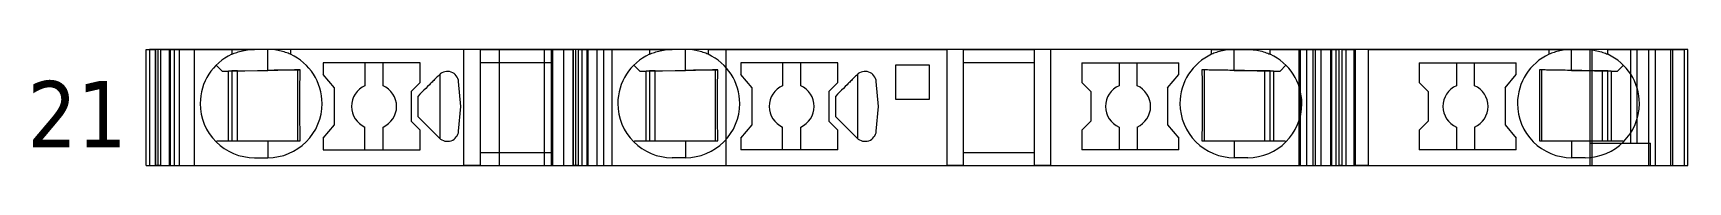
# Model space of a CAD drawing. Header units: millimetres. Extents: x 0 to 2100, y 0 to 1485.
# Drawn here: x 1201.8 to 1275.2, y 337.8 to 343 of the extents above; entities that cross this region are included whole.
import ezdxf
from ezdxf.enums import TextEntityAlignment as Align

# ---------------------------------------------------------------- set-up
doc = ezdxf.new("R2010")
doc.units = ezdxf.units.MM
for name, color, linetype, lineweight in [('EPLAN201', 7, 'Continuous', 5), ('EPLAN309', 5, 'Continuous', 5), ('EPLAN310', 5, 'Continuous', 5), ('EPLAN400', 5, 'Continuous', 5), ('EPLAN440', 73, 'Continuous', 5), ('EPLAN451', 7, 'Continuous', 5), ('EPLAN452', 7, 'Continuous', 5), ('EPLAN453', 7, 'Continuous', 5), ('EPLAN493', 5, 'Continuous', 5), ('EPLAN500', 7, 'Continuous', 5), ('EPLAN501', 7, 'Continuous', 5), ('EPLAN502', 7, 'Continuous', 5), ('EPLAN503', 7, 'Continuous', 5), ('EPLAN504', 7, 'Continuous', 5), ('MAIN-1', 7, 'Continuous', 5), ('MAIN-2', 7, 'Continuous', 5)]:
    doc.layers.add(name, color=color, linetype=linetype, lineweight=lineweight)
doc.styles.add('Tahoma', font='')
doc.styles.get('Tahoma').set_extended_font_data('Tahoma')

# ---------------------------------------------------------------- blocks, each defined once
blk = doc.blocks.new('EPLSYM_LibrarySPECIAL_Symbol12_Variant0_Placement8_73')
at = {"layer": 'EPLAN309', "lineweight": 13, "ltscale": 20}
blk.add_lwpolyline([(0, -5.15), (68.15, -5.15), (68.15, 0), (0, 0)], close=True, dxfattribs=at)
at = {"layer": 'EPLAN493', "color": 5, "style": 'Tahoma'}
blk.add_attdef('17_20450', text='', height=2.93475, dxfattribs=at).set_placement((0, -27.293475), align=Align.MIDDLE_RIGHT)
blk = doc.blocks.new('EPLFRAME')
at = {"layer": 'EPLAN201', "linetype": 'Continuous', "lineweight": 25, "ltscale": 4}
for p, q in [((210, 1485), (210, 1460)), ((420, 1485), (420, 1460)), ((630, 1485), (630, 1460)), ((840, 1485), (840, 1460)), ((1050, 1485), (1050, 1460)), ((1260, 1485), (1260, 1460)), ((1470, 1485), (1470, 1460)), ((1680, 1485), (1680, 1460)), ((1890, 1485), (1890, 1460)), ((100, 0), (100, 80)), ((200, 0), (200, 80)), ((360, 0), (360, 80)), ((500, 0), (500, 80)), ((1150, 0), (1150, 80)), ((1500, 0), (1500, 80)), ((1850, 80), (1850, 40)), ((0, 60), (500, 60)), ((2100, 60), (1850, 60)), ((0, 40), (500, 40)), ((1500, 40), (2100, 40)), ((1655, 0), (1655, 40)), ((2000, 0), (2000, 40)), ((0, 20), (920, 20)), ((710, 0), (710, 20)), ((2000, 20), (2100, 20))]:
    blk.add_line(p, q, dxfattribs=at)
at = {"layer": 'EPLAN201', "linetype": 'Continuous', "lineweight": 35, "ltscale": 4}
for p, q in [((0, 1460), (2100, 1460)), ((0, 80), (2100, 80)), ((300, 0), (300, 80)), ((920, 0), (920, 80))]:
    blk.add_line(p, q, dxfattribs=at)
blk.add_lwpolyline([(0, 0), (2100, 0), (2100, 1485), (0, 1485)], close=True, dxfattribs=at)
at = {"layer": 'EPLAN201', "color": 7, "style": 'Tahoma'}
for s, height, p in [('Date', 8.127, (305, 65)), ('=', 9.03, (1855, 65)), ('Ed.', 8.127, (305, 45)), ('+', 9.03, (1855, 45)), ('Appr.', 8.127, (305, 25)), ('Page', 8.127, (2005, 25)), ('Modification', 8.127, (5, 5)), ('Original', 8.127, (305, 5)), ('Replacement of', 8.127, (505, 5)), ('Replaced by', 8.127, (715, 5)), ('Date', 8.127, (105, 5)), ('Name', 8.127, (205, 5)), ('Page', 8.127, (2005, 5))]:
    blk.add_text(s, height=height, dxfattribs=at).set_placement(p)
blk.add_text('/', height=8.127, dxfattribs=at).set_placement((2069.985, 4.987), align=Align.CENTER)
at = {"layer": 'EPLAN451', "color": 7, "style": 'Tahoma'}
for tag, p, height in [('14_10014', (505, 60), 11.287), ('14_10015', (925, 60), 11.287), ('14_10011', (505, 25), 11.287), ('14_10013', (1660, 25), 8.127), ('14_10151', (365, 5), 8.127), ('14_10300', (2075, 5), 8.127)]:
    blk.add_attdef(tag, p, '', height=height, dxfattribs=at)
blk.add_attdef('4_25020', text='', height=8.127, dxfattribs=at).set_placement((2065, 5), align=Align.RIGHT)
at = {"layer": 'EPLAN452', "color": 7, "style": 'Tahoma'}
for tag, p, height in [('4_11041', (5, 85), 11.287), ('4_11071[1]', (5, 65), 8.127), ('4_11074[1]', (105, 65), 8.127), ('4_11070[1]', (205, 65), 8.127), ('4_11024', (365, 65), 8.127), ('4_20132_1001', (1870, 65), 8.127), ('4_11011', (1155, 60), 11.287), ('4_11030', (1505, 60), 11.287), ('4_11071[2]', (5, 45), 8.127), ('4_11074[2]', (105, 45), 8.127), ('4_11070[2]', (205, 45), 8.127), ('4_11022', (365, 45), 8.127), ('4_20134_1001', (1870, 45), 8.127), ('4_11071[3]', (5, 25), 8.127), ('4_11074[3]', (105, 25), 8.127), ('4_11070[3]', (205, 25), 8.127), ('4_11080', (365, 25), 8.127), ('4_11059', (1505, 25), 8.127)]:
    blk.add_attdef(tag, p, '', height=height, dxfattribs=at)
for tag, height, p in [('4_11040', 11.287, (2095, 85)), ('4_11000', 8.127, (2095, 25)), ('4_11085', 8.127, (705, 5)), ('4_11086', 8.127, (915, 5))]:
    blk.add_attdef(tag, text='', height=height, dxfattribs=at).set_placement(p, align=Align.RIGHT)
at = {"layer": 'EPLAN453', "color": 7, "style": 'Tahoma'}
for tag, p in [('53_19005_1', (105, 1465)), ('53_19005', (315, 1465)), ('53_19005_8', (525, 1465)), ('53_19005_6', (735, 1465)), ('53_19005_7', (945, 1465)), ('53_19005_9', (1155, 1465)), ('53_19005_3', (1365, 1465)), ('53_19005_2', (1575, 1465)), ('53_19005_4', (1785, 1465)), ('53_19005_5', (1995, 1465))]:
    blk.add_attdef(tag, text='', height=6.772, dxfattribs=at).set_placement(p, align=Align.BOTTOM_CENTER)
blk = doc.blocks.new('EPLSYM_LibrarySPECIAL_Symbol11_Variant0_Placement8')
at = {"layer": 'EPLAN310', "lineweight": 25, "ltscale": 20}
blk.add_lwpolyline([(0, -740), (550, -740), (550, 0), (0, 0)], close=True, dxfattribs=at)
at = {"layer": 'EPLAN400', "color": 5, "style": 'Tahoma'}
blk.add_attdef('17_20010', text='', height=2.2575, dxfattribs=at).set_placement((-1.5, -0.9515), align=Align.TOP_RIGHT)
at = {"layer": 'EPLAN440', "color": 73, "style": 'Tahoma'}
blk.add_attdef('17_20300', text='', height=1.6254, dxfattribs=at).set_placement((-1.5, -4.57508), align=Align.TOP_RIGHT)
at = {"layer": 'EPLAN500', "color": 7, "style": 'Tahoma'}
blk.add_attdef('17_20027', text='', height=1.6254, dxfattribs=at).set_placement((-1.5, -7.27508), align=Align.TOP_RIGHT)
at = {"layer": 'EPLAN501', "color": 7, "style": 'Tahoma'}
blk.add_attdef('17_20011', text='', height=1.6254, dxfattribs=at).set_placement((-1.5, -12.67508), align=Align.TOP_RIGHT)
at = {"layer": 'EPLAN502', "color": 7, "style": 'Tahoma'}
blk.add_attdef('17_20025', text='', height=1.6254, dxfattribs=at).set_placement((-1.5, -15.37508), align=Align.TOP_RIGHT)
at = {"layer": 'EPLAN503', "color": 7, "style": 'Tahoma'}
blk.add_attdef('17_20024', text='', height=1.6254, dxfattribs=at).set_placement((-1.5, -18.07508), align=Align.TOP_RIGHT)
at = {"layer": 'EPLAN504', "color": 7, "style": 'Tahoma'}
blk.add_attdef('17_20901[1]', text='', height=1.6254, dxfattribs=at).set_placement((-1.5, -9.97508), align=Align.TOP_RIGHT)

msp = doc.modelspace()

# ---------------------------------------------------------------- linework, layer by layer
at = {"layer": 'MAIN-1'}
for p, q in [((1206.85, 343), (1207.284, 343)), ((1206.85, 337.85), (1206.85, 343)), ((1207.393, 343), (1207.284, 343)), ((1207.284, 337.85), (1207.284, 343)), ((1207.501, 343), (1207.393, 343)), ((1207.393, 337.85), (1207.393, 343)), ((1207.501, 343), (1210.65, 343)), ((1207.501, 337.85), (1207.501, 343)), ((1210.65, 343), (1211.65, 343)), ((1210.65, 343), (1210.65, 342.782)), ((1210.65, 342.782), (1210.702, 342.805)), ((1210.702, 342.805), (1210.756, 342.827)), ((1210.756, 342.827), (1210.813, 342.849)), ((1210.813, 342.849), (1210.872, 342.87)), ((1210.872, 342.87), (1210.933, 342.89)), ((1210.933, 342.89), (1210.997, 342.909)), ((1210.997, 342.909), (1211.063, 342.927)), ((1211.063, 342.927), (1211.131, 342.943)), ((1211.131, 342.943), (1211.201, 342.958)), ((1211.201, 342.958), (1211.272, 342.97)), ((1211.272, 342.97), (1211.346, 342.981)), ((1211.346, 342.981), (1211.421, 342.989)), ((1211.421, 342.989), (1211.497, 342.995)), ((1211.497, 342.995), (1211.573, 342.999)), ((1211.573, 342.999), (1211.65, 343)), ((1212.25, 343), (1211.65, 343)), ((1212.327, 342.999), (1212.25, 343)), ((1213.25, 343), (1212.25, 343)), ((1212.25, 342.068), (1212.25, 343)), ((1212.403, 342.995), (1212.327, 342.999)), ((1212.479, 342.989), (1212.403, 342.995)), ((1212.554, 342.981), (1212.479, 342.989)), ((1212.628, 342.97), (1212.554, 342.981)), ((1212.699, 342.958), (1212.628, 342.97)), ((1212.769, 342.943), (1212.699, 342.958)), ((1212.837, 342.927), (1212.769, 342.943)), ((1212.903, 342.909), (1212.837, 342.927)), ((1212.967, 342.89), (1212.903, 342.909)), ((1213.028, 342.87), (1212.967, 342.89)), ((1213.087, 342.849), (1213.028, 342.87)), ((1213.144, 342.827), (1213.087, 342.849)), ((1213.198, 342.805), (1213.144, 342.827)), ((1213.25, 342.782), (1213.198, 342.805)), ((1220.932, 343), (1213.25, 343)), ((1213.25, 343), (1213.25, 342.782)), ((1214.7, 342.4), (1214.7, 341.889)), ((1219, 342.4), (1214.7, 342.4)), ((1216.55, 342.4), (1216.55, 341.392)), ((1217.35, 341.392), (1217.35, 342.4)), ((1219, 341.529), (1219, 342.4)), ((1221.65, 343), (1220.932, 343)), ((1220.932, 337.85), (1220.932, 343)), ((1221.65, 343), (1224.8, 343)), ((1221.65, 343), (1221.65, 337.85)), ((1221.65, 342.425), (1224.8, 342.425)), ((1224.8, 343), (1225.35, 343)), ((1224.8, 343), (1224.8, 337.85)), ((1225.35, 343), (1225.784, 343)), ((1225.35, 343), (1225.35, 337.85)), ((1225.893, 343), (1225.784, 343)), ((1225.784, 337.85), (1225.784, 343)), ((1226.001, 343), (1225.893, 343)), ((1225.893, 337.85), (1225.893, 343)), ((1226.001, 343), (1229.15, 343)), ((1226.001, 337.85), (1226.001, 343)), ((1229.15, 343), (1230.15, 343)), ((1229.15, 343), (1229.15, 342.782)), ((1229.15, 342.782), (1229.202, 342.805)), ((1229.202, 342.805), (1229.256, 342.827)), ((1229.256, 342.827), (1229.313, 342.849)), ((1229.313, 342.849), (1229.372, 342.87)), ((1229.372, 342.87), (1229.433, 342.89)), ((1229.433, 342.89), (1229.497, 342.909)), ((1229.497, 342.909), (1229.563, 342.927)), ((1229.563, 342.927), (1229.631, 342.943)), ((1229.631, 342.943), (1229.701, 342.958)), ((1229.701, 342.958), (1229.772, 342.97)), ((1229.772, 342.97), (1229.846, 342.981)), ((1229.846, 342.981), (1229.921, 342.989)), ((1229.921, 342.989), (1229.997, 342.995)), ((1229.997, 342.995), (1230.073, 342.999)), ((1230.073, 342.999), (1230.15, 343)), ((1230.75, 343), (1230.15, 343)), ((1230.827, 342.999), (1230.75, 343)), ((1231.75, 343), (1230.75, 343)), ((1230.75, 342.068), (1230.75, 343)), ((1230.903, 342.995), (1230.827, 342.999)), ((1230.979, 342.989), (1230.903, 342.995)), ((1231.054, 342.981), (1230.979, 342.989)), ((1231.128, 342.97), (1231.054, 342.981)), ((1231.199, 342.958), (1231.128, 342.97)), ((1231.269, 342.943), (1231.199, 342.958)), ((1231.337, 342.927), (1231.269, 342.943)), ((1231.403, 342.909), (1231.337, 342.927)), ((1231.467, 342.89), (1231.403, 342.909)), ((1231.528, 342.87), (1231.467, 342.89)), ((1231.587, 342.849), (1231.528, 342.87)), ((1231.644, 342.827), (1231.587, 342.849)), ((1231.698, 342.805), (1231.644, 342.827)), ((1231.75, 342.782), (1231.698, 342.805)), ((1231.75, 343), (1242.332, 343)), ((1231.75, 343), (1231.75, 342.782)), ((1233.2, 342.4), (1233.2, 341.889)), ((1237.5, 342.4), (1233.2, 342.4)), ((1235.05, 342.4), (1235.05, 341.392)), ((1235.85, 341.392), (1235.85, 342.4)), ((1237.5, 341.529), (1237.5, 342.4)), ((1243.05, 343), (1242.332, 343)), ((1242.332, 337.85), (1242.332, 343)), ((1243.05, 343), (1246.2, 343)), ((1243.05, 343), (1243.05, 337.85)), ((1243.05, 342.425), (1246.2, 342.425)), ((1246.919, 343), (1246.2, 343)), ((1246.2, 337.85), (1246.2, 343)), ((1254.05, 343), (1246.919, 343)), ((1246.919, 343), (1246.919, 337.85)), ((1248.3, 342.4), (1248.3, 341.529)), ((1248.3, 342.4), (1252.6, 342.4)), ((1249.95, 342.4), (1249.95, 341.392)), ((1250.75, 341.392), (1250.75, 342.4)), ((1252.6, 341.889), (1252.6, 342.4)), ((1254.05, 343), (1255.05, 343)), ((1254.05, 342.782), (1254.05, 343)), ((1254.102, 342.805), (1254.05, 342.782)), ((1254.156, 342.827), (1254.102, 342.805)), ((1254.213, 342.849), (1254.156, 342.827)), ((1254.272, 342.87), (1254.213, 342.849)), ((1254.333, 342.89), (1254.272, 342.87)), ((1254.397, 342.909), (1254.333, 342.89)), ((1254.463, 342.927), (1254.397, 342.909)), ((1254.531, 342.943), (1254.463, 342.927)), ((1254.601, 342.958), (1254.531, 342.943)), ((1254.673, 342.97), (1254.601, 342.958)), ((1254.746, 342.981), (1254.673, 342.97)), ((1254.821, 342.989), (1254.746, 342.981)), ((1254.897, 342.995), (1254.821, 342.989)), ((1254.973, 342.999), (1254.897, 342.995)), ((1255.05, 343), (1254.973, 342.999)), ((1255.05, 342.068), (1255.05, 343)), ((1255.05, 343), (1255.65, 343)), ((1255.65, 343), (1255.732, 342.999)), ((1256.65, 343), (1255.65, 343)), ((1255.732, 342.999), (1255.814, 342.994)), ((1255.814, 342.994), (1255.896, 342.987)), ((1255.896, 342.987), (1255.975, 342.978)), ((1255.975, 342.978), (1256.053, 342.966)), ((1256.053, 342.966), (1256.13, 342.952)), ((1256.13, 342.952), (1256.204, 342.935)), ((1256.204, 342.935), (1256.275, 342.917)), ((1256.275, 342.917), (1256.345, 342.897)), ((1256.345, 342.897), (1256.411, 342.876)), ((1256.411, 342.876), (1256.475, 342.854)), ((1256.475, 342.854), (1256.536, 342.831)), ((1256.536, 342.831), (1256.594, 342.806)), ((1256.594, 342.806), (1256.65, 342.782)), ((1256.65, 343), (1259.704, 343)), ((1256.65, 342.782), (1256.65, 343)), ((1259.832, 343), (1259.704, 343)), ((1259.704, 337.85), (1259.704, 343)), ((1259.832, 343), (1260.367, 343)), ((1259.832, 337.85), (1259.832, 343)), ((1261, 343), (1260.367, 343)), ((1260.367, 337.85), (1260.367, 343)), ((1261, 343), (1269, 343)), ((1261, 337.85), (1261, 343)), ((1263.25, 342.4), (1263.25, 341.529)), ((1263.25, 342.4), (1267.55, 342.4)), ((1264.9, 342.4), (1264.9, 341.392)), ((1265.7, 341.392), (1265.7, 342.4)), ((1267.55, 341.889), (1267.55, 342.4)), ((1269, 343), (1270, 343)), ((1269, 342.782), (1269, 343)), ((1269.052, 342.805), (1269, 342.782)), ((1269.106, 342.827), (1269.052, 342.805)), ((1269.163, 342.849), (1269.106, 342.827)), ((1269.222, 342.87), (1269.163, 342.849)), ((1269.283, 342.89), (1269.222, 342.87)), ((1269.347, 342.909), (1269.283, 342.89)), ((1269.413, 342.927), (1269.347, 342.909)), ((1269.481, 342.943), (1269.413, 342.927)), ((1269.551, 342.958), (1269.481, 342.943)), ((1269.622, 342.97), (1269.551, 342.958)), ((1269.696, 342.981), (1269.622, 342.97)), ((1269.771, 342.989), (1269.696, 342.981)), ((1269.847, 342.995), (1269.771, 342.989)), ((1269.923, 342.999), (1269.847, 342.995)), ((1270, 343), (1269.923, 342.999)), ((1270, 342.068), (1270, 343)), ((1270, 343), (1270.6, 343)), ((1270.6, 343), (1270.677, 342.999)), ((1271.6, 343), (1270.6, 343)), ((1270.677, 342.999), (1270.753, 342.995)), ((1270.753, 342.995), (1270.829, 342.989)), ((1270.829, 342.989), (1270.904, 342.981)), ((1270.904, 342.981), (1270.978, 342.97)), ((1270.978, 342.97), (1271.049, 342.958)), ((1271.049, 342.958), (1271.119, 342.943)), ((1271.119, 342.943), (1271.187, 342.927)), ((1271.187, 342.927), (1271.253, 342.909)), ((1271.253, 342.909), (1271.317, 342.89)), ((1271.317, 342.89), (1271.378, 342.87)), ((1271.378, 342.87), (1271.437, 342.849)), ((1271.437, 342.849), (1271.494, 342.827)), ((1271.494, 342.827), (1271.548, 342.805)), ((1271.548, 342.805), (1271.6, 342.782)), ((1271.6, 343), (1275, 343)), ((1271.6, 342.782), (1271.6, 343)), ((1275, 337.85), (1275, 343)), ((1209.953, 342.297), (1210.217, 342.033)), ((1210.217, 342.033), (1212.25, 342.068)), ((1210.5, 338.95), (1210.5, 342.038)), ((1210.65, 342.04), (1210.65, 338.95)), ((1210.9, 338.95), (1210.9, 342.045)), ((1212.345, 342.07), (1212.25, 342.068)), ((1212.438, 342.071), (1212.345, 342.07)), ((1212.53, 342.073), (1212.438, 342.071)), ((1212.618, 342.075), (1212.53, 342.073)), ((1212.703, 342.076), (1212.618, 342.075)), ((1212.786, 342.077), (1212.703, 342.076)), ((1212.865, 342.079), (1212.786, 342.077)), ((1212.943, 342.08), (1212.865, 342.079)), ((1213.017, 342.081), (1212.943, 342.08)), ((1213.09, 342.082), (1213.017, 342.081)), ((1213.16, 342.084), (1213.09, 342.082)), ((1213.229, 342.085), (1213.16, 342.084)), ((1213.297, 342.086), (1213.229, 342.085)), ((1213.363, 342.087), (1213.297, 342.086)), ((1213.428, 342.088), (1213.363, 342.087)), ((1213.491, 342.089), (1213.428, 342.088)), ((1213.554, 342.09), (1213.491, 342.089)), ((1213.615, 342.091), (1213.554, 342.09)), ((1213.579, 338.95), (1213.579, 342.091)), ((1213.676, 342.092), (1213.615, 342.091)), ((1213.671, 341.57), (1213.672, 341.649)), ((1213.672, 341.649), (1213.673, 341.727)), ((1213.673, 341.803), (1213.674, 341.877)), ((1213.673, 341.727), (1213.673, 341.803)), ((1213.674, 341.877), (1213.675, 341.95)), ((1213.675, 341.95), (1213.676, 342.022)), ((1213.676, 342.022), (1213.676, 342.092)), ((1215.2, 341.293), (1214.7, 341.889)), ((1219.558, 341.59), (1219.521, 341.553)), ((1219.594, 341.626), (1219.558, 341.59)), ((1219.627, 341.659), (1219.594, 341.626)), ((1219.658, 341.691), (1219.627, 341.659)), ((1219.69, 341.722), (1219.658, 341.691)), ((1219.721, 341.753), (1219.69, 341.722)), ((1219.752, 341.785), (1219.721, 341.753)), ((1219.784, 341.816), (1219.752, 341.785)), ((1219.815, 341.847), (1219.784, 341.816)), ((1219.846, 341.879), (1219.815, 341.847)), ((1219.867, 341.898), (1219.867, 339.052)), ((1228.453, 342.297), (1228.717, 342.033)), ((1228.717, 342.033), (1230.75, 342.068)), ((1229, 338.95), (1229, 342.038)), ((1229.15, 342.04), (1229.15, 338.95)), ((1229.4, 338.95), (1229.4, 342.045)), ((1230.87, 342.07), (1230.75, 342.068)), ((1230.987, 342.072), (1230.87, 342.07)), ((1231.1, 342.074), (1230.987, 342.072)), ((1231.209, 342.076), (1231.1, 342.074)), ((1231.313, 342.078), (1231.209, 342.076)), ((1231.412, 342.079), (1231.313, 342.078)), ((1231.507, 342.081), (1231.412, 342.079)), ((1231.599, 342.083), (1231.507, 342.081)), ((1231.688, 342.084), (1231.599, 342.083)), ((1231.774, 342.086), (1231.688, 342.084)), ((1231.858, 342.087), (1231.774, 342.086)), ((1231.94, 342.088), (1231.858, 342.087)), ((1232.02, 342.09), (1231.94, 342.088)), ((1232.099, 342.091), (1232.02, 342.09)), ((1232.079, 338.95), (1232.079, 342.091)), ((1232.176, 342.092), (1232.099, 342.091)), ((1232.171, 341.57), (1232.172, 341.649)), ((1232.172, 341.649), (1232.173, 341.727)), ((1232.173, 341.803), (1232.174, 341.877)), ((1232.173, 341.727), (1232.173, 341.803)), ((1232.174, 341.877), (1232.175, 341.95)), ((1232.175, 341.95), (1232.176, 342.022)), ((1232.176, 342.022), (1232.176, 342.092)), ((1233.7, 341.293), (1233.2, 341.889)), ((1238.058, 341.59), (1238.021, 341.553)), ((1238.094, 341.626), (1238.058, 341.59)), ((1238.127, 341.659), (1238.094, 341.626)), ((1238.158, 341.691), (1238.127, 341.659)), ((1238.19, 341.722), (1238.158, 341.691)), ((1238.221, 341.753), (1238.19, 341.722)), ((1238.252, 341.785), (1238.221, 341.753)), ((1238.284, 341.816), (1238.252, 341.785)), ((1238.315, 341.847), (1238.284, 341.816)), ((1238.346, 341.879), (1238.315, 341.847)), ((1238.367, 341.898), (1238.367, 339.052)), ((1240.05, 342.3), (1240.05, 340.8)), ((1241.55, 342.3), (1240.05, 342.3)), ((1241.55, 340.8), (1241.55, 342.3)), ((1252.1, 341.293), (1252.6, 341.889)), ((1253.624, 342.092), (1253.625, 342.022)), ((1253.685, 342.091), (1253.624, 342.092)), ((1253.625, 342.022), (1253.625, 341.95)), ((1253.625, 341.95), (1253.626, 341.877)), ((1253.626, 341.877), (1253.627, 341.803)), ((1253.627, 341.803), (1253.628, 341.727)), ((1253.628, 341.727), (1253.628, 341.649)), ((1253.628, 341.649), (1253.629, 341.57)), ((1253.746, 342.09), (1253.685, 342.091)), ((1253.721, 342.091), (1253.721, 338.95)), ((1253.809, 342.089), (1253.746, 342.09)), ((1253.873, 342.088), (1253.809, 342.089)), ((1253.937, 342.087), (1253.873, 342.088)), ((1254.003, 342.086), (1253.937, 342.087)), ((1254.071, 342.085), (1254.003, 342.086)), ((1254.14, 342.084), (1254.071, 342.085)), ((1254.21, 342.082), (1254.14, 342.084)), ((1254.283, 342.081), (1254.21, 342.082)), ((1254.358, 342.08), (1254.283, 342.081)), ((1254.435, 342.079), (1254.358, 342.08)), ((1254.514, 342.077), (1254.435, 342.079)), ((1254.597, 342.076), (1254.514, 342.077)), ((1254.682, 342.075), (1254.597, 342.076)), ((1254.771, 342.073), (1254.682, 342.075)), ((1254.862, 342.071), (1254.771, 342.073)), ((1254.955, 342.07), (1254.862, 342.071)), ((1255.05, 342.068), (1254.955, 342.07)), ((1255.05, 342.068), (1257.083, 342.033)), ((1256.4, 342.045), (1256.4, 338.95)), ((1256.65, 338.95), (1256.65, 342.04)), ((1256.8, 342.038), (1256.8, 338.95)), ((1257.083, 342.033), (1257.347, 342.297)), ((1267.05, 341.293), (1267.55, 341.889)), ((1268.574, 342.092), (1268.574, 342.022)), ((1268.635, 342.091), (1268.574, 342.092)), ((1268.574, 342.022), (1268.575, 341.95)), ((1268.575, 341.95), (1268.576, 341.877)), ((1268.576, 341.877), (1268.577, 341.803)), ((1268.577, 341.803), (1268.577, 341.727)), ((1268.577, 341.727), (1268.578, 341.649)), ((1268.578, 341.649), (1268.579, 341.57)), ((1268.696, 342.09), (1268.635, 342.091)), ((1268.671, 342.091), (1268.671, 338.95)), ((1268.759, 342.089), (1268.696, 342.09)), ((1268.822, 342.088), (1268.759, 342.089)), ((1268.887, 342.087), (1268.822, 342.088)), ((1268.953, 342.086), (1268.887, 342.087)), ((1269.021, 342.085), (1268.953, 342.086)), ((1269.09, 342.084), (1269.021, 342.085)), ((1269.16, 342.082), (1269.09, 342.084)), ((1269.233, 342.081), (1269.16, 342.082)), ((1269.307, 342.08), (1269.233, 342.081)), ((1269.385, 342.079), (1269.307, 342.08)), ((1269.464, 342.077), (1269.385, 342.079)), ((1269.547, 342.076), (1269.464, 342.077)), ((1269.632, 342.075), (1269.547, 342.076)), ((1269.72, 342.073), (1269.632, 342.075)), ((1269.812, 342.071), (1269.72, 342.073)), ((1269.905, 342.07), (1269.812, 342.071)), ((1270, 342.068), (1269.905, 342.07)), ((1270, 342.068), (1272.033, 342.033)), ((1271.35, 342.045), (1271.35, 338.95)), ((1271.6, 338.95), (1271.6, 342.04)), ((1271.75, 342.038), (1271.75, 338.95)), ((1272.033, 342.033), (1272.297, 342.297)), ((1213.667, 340.931), (1213.668, 341.034)), ((1213.667, 340.824), (1213.667, 340.931)), ((1213.668, 341.132), (1213.669, 341.226)), ((1213.668, 341.034), (1213.668, 341.132)), ((1213.669, 341.317), (1213.67, 341.404)), ((1213.669, 341.226), (1213.669, 341.317)), ((1213.67, 341.488), (1213.671, 341.57)), ((1213.67, 341.404), (1213.67, 341.488)), ((1215.2, 339.657), (1215.2, 341.293)), ((1218.6, 341.129), (1219, 341.529)), ((1218.6, 341.129), (1218.6, 339.821)), ((1218.986, 341.018), (1218.9, 340.932)), ((1218.9, 340.802), (1218.9, 340.932)), ((1219.072, 341.104), (1218.986, 341.018)), ((1219.158, 341.19), (1219.072, 341.104)), ((1219.242, 341.274), (1219.158, 341.19)), ((1219.323, 341.356), (1219.242, 341.274)), ((1219.402, 341.434), (1219.323, 341.356)), ((1219.443, 341.475), (1219.402, 341.434)), ((1219.483, 341.515), (1219.443, 341.475)), ((1219.521, 341.553), (1219.483, 341.515)), ((1220.802, 340.475), (1220.698, 341.572)), ((1232.167, 340.931), (1232.168, 341.034)), ((1232.167, 340.824), (1232.167, 340.931)), ((1232.168, 341.132), (1232.169, 341.226)), ((1232.168, 341.034), (1232.168, 341.132)), ((1232.169, 341.317), (1232.17, 341.404)), ((1232.169, 341.226), (1232.169, 341.317)), ((1232.17, 341.488), (1232.171, 341.57)), ((1232.17, 341.404), (1232.17, 341.488)), ((1233.7, 339.657), (1233.7, 341.293)), ((1237.1, 341.129), (1237.5, 341.529)), ((1237.1, 341.129), (1237.1, 339.821)), ((1237.486, 341.018), (1237.4, 340.932)), ((1237.4, 340.802), (1237.4, 340.932)), ((1237.572, 341.104), (1237.486, 341.018)), ((1237.658, 341.19), (1237.572, 341.104)), ((1237.742, 341.274), (1237.658, 341.19)), ((1237.823, 341.356), (1237.742, 341.274)), ((1237.902, 341.434), (1237.823, 341.356)), ((1237.943, 341.475), (1237.902, 341.434)), ((1237.983, 341.515), (1237.943, 341.475)), ((1238.021, 341.553), (1237.983, 341.515)), ((1239.302, 340.475), (1239.198, 341.572)), ((1248.7, 341.129), (1248.3, 341.529)), ((1248.7, 341.129), (1248.7, 339.821)), ((1252.1, 341.293), (1252.1, 339.657)), ((1253.629, 341.57), (1253.63, 341.488)), ((1253.63, 341.488), (1253.63, 341.404)), ((1253.63, 341.404), (1253.631, 341.317)), ((1253.631, 341.317), (1253.631, 341.226)), ((1253.631, 341.226), (1253.632, 341.132)), ((1253.632, 341.132), (1253.633, 341.034)), ((1253.633, 341.034), (1253.633, 340.931)), ((1253.633, 340.931), (1253.633, 340.824)), ((1263.65, 341.129), (1263.25, 341.529)), ((1263.65, 341.129), (1263.65, 339.821)), ((1267.05, 341.293), (1267.05, 339.657)), ((1268.579, 341.57), (1268.58, 341.488)), ((1268.58, 341.488), (1268.58, 341.404)), ((1268.58, 341.404), (1268.581, 341.317)), ((1268.581, 341.317), (1268.581, 341.226)), ((1268.581, 341.226), (1268.582, 341.132)), ((1268.582, 341.132), (1268.582, 341.034)), ((1268.582, 341.034), (1268.583, 340.931)), ((1268.583, 340.931), (1268.583, 340.824)), ((1213.667, 340.713), (1213.667, 340.824)), ((1213.667, 340.6), (1213.667, 340.713)), ((1213.667, 340.479), (1213.667, 340.6)), ((1213.667, 340.361), (1213.667, 340.479)), ((1213.667, 340.247), (1213.667, 340.361)), ((1213.668, 340.138), (1213.667, 340.247)), ((1213.668, 340.034), (1213.668, 340.138)), ((1218.9, 340.671), (1218.9, 340.802)), ((1218.9, 340.54), (1218.9, 340.671)), ((1218.9, 340.41), (1218.9, 340.54)), ((1218.9, 340.279), (1218.9, 340.41)), ((1218.9, 340.148), (1218.9, 340.279)), ((1218.9, 340.018), (1218.9, 340.148)), ((1220.698, 339.378), (1220.802, 340.475)), ((1232.167, 340.713), (1232.167, 340.824)), ((1232.167, 340.6), (1232.167, 340.713)), ((1232.167, 340.479), (1232.167, 340.6)), ((1232.167, 340.361), (1232.167, 340.479)), ((1232.167, 340.247), (1232.167, 340.361)), ((1232.168, 340.138), (1232.167, 340.247)), ((1232.168, 340.034), (1232.168, 340.138)), ((1237.4, 340.671), (1237.4, 340.802)), ((1237.4, 340.54), (1237.4, 340.671)), ((1237.4, 340.41), (1237.4, 340.54)), ((1237.4, 340.279), (1237.4, 340.41)), ((1237.4, 340.148), (1237.4, 340.279)), ((1237.4, 340.018), (1237.4, 340.148)), ((1239.198, 339.378), (1239.302, 340.475)), ((1240.05, 340.8), (1241.55, 340.8)), ((1253.633, 340.247), (1253.632, 340.138)), ((1253.632, 340.138), (1253.632, 340.034)), ((1253.633, 340.824), (1253.633, 340.713)), ((1253.633, 340.713), (1253.634, 340.6)), ((1253.634, 340.6), (1253.633, 340.479)), ((1253.633, 340.479), (1253.633, 340.361)), ((1253.633, 340.361), (1253.633, 340.247)), ((1268.583, 340.247), (1268.582, 340.138)), ((1268.582, 340.138), (1268.582, 340.034)), ((1268.583, 340.824), (1268.583, 340.713)), ((1268.583, 340.713), (1268.583, 340.6)), ((1268.583, 340.6), (1268.583, 340.479)), ((1268.583, 340.479), (1268.583, 340.361)), ((1268.583, 340.361), (1268.583, 340.247)), ((1213.669, 339.934), (1213.668, 340.034)), ((1213.669, 339.839), (1213.669, 339.934)), ((1213.67, 339.748), (1213.669, 339.839)), ((1213.671, 339.659), (1213.67, 339.748)), ((1213.672, 339.573), (1213.671, 339.659)), ((1213.672, 339.49), (1213.672, 339.573)), ((1213.673, 339.408), (1213.672, 339.49)), ((1213.674, 339.329), (1213.673, 339.408)), ((1214.7, 339.061), (1215.2, 339.657)), ((1216.55, 338.55), (1216.55, 339.558)), ((1217.35, 338.55), (1217.35, 339.558)), ((1219, 339.421), (1218.6, 339.821)), ((1218.9, 340.018), (1219.846, 339.071)), ((1219, 338.55), (1219, 339.421)), ((1232.169, 339.934), (1232.168, 340.034)), ((1232.169, 339.839), (1232.169, 339.934)), ((1232.17, 339.748), (1232.169, 339.839)), ((1232.171, 339.659), (1232.17, 339.748)), ((1232.172, 339.573), (1232.171, 339.659)), ((1232.172, 339.49), (1232.172, 339.573)), ((1232.173, 339.408), (1232.172, 339.49)), ((1232.174, 339.329), (1232.173, 339.408)), ((1233.2, 339.061), (1233.7, 339.657)), ((1235.05, 338.55), (1235.05, 339.558)), ((1235.85, 338.55), (1235.85, 339.558)), ((1237.5, 339.421), (1237.1, 339.821)), ((1237.4, 340.018), (1238.346, 339.071)), ((1237.5, 338.55), (1237.5, 339.421)), ((1248.7, 339.821), (1248.3, 339.421)), ((1248.3, 339.421), (1248.3, 338.55)), ((1249.95, 339.558), (1249.95, 338.55)), ((1250.75, 339.558), (1250.75, 338.55)), ((1252.1, 339.657), (1252.6, 339.061)), ((1253.627, 339.408), (1253.626, 339.329)), ((1253.628, 339.49), (1253.627, 339.408)), ((1253.629, 339.659), (1253.628, 339.573)), ((1253.628, 339.573), (1253.628, 339.49)), ((1253.63, 339.748), (1253.629, 339.659)), ((1253.631, 339.839), (1253.63, 339.748)), ((1253.632, 340.034), (1253.631, 339.934)), ((1253.631, 339.934), (1253.631, 339.839)), ((1263.65, 339.821), (1263.25, 339.421)), ((1263.25, 339.421), (1263.25, 338.55)), ((1264.9, 339.558), (1264.9, 338.55)), ((1265.7, 339.558), (1265.7, 338.55)), ((1267.05, 339.657), (1267.55, 339.061)), ((1268.577, 339.408), (1268.576, 339.329)), ((1268.578, 339.49), (1268.577, 339.408)), ((1268.579, 339.659), (1268.578, 339.573)), ((1268.578, 339.573), (1268.578, 339.49)), ((1268.58, 339.748), (1268.579, 339.659)), ((1268.581, 339.839), (1268.58, 339.748)), ((1268.582, 340.034), (1268.581, 339.934)), ((1268.581, 339.934), (1268.581, 339.839)), ((1210, 338.95), (1209.953, 338.903)), ((1210, 338.95), (1212.25, 338.95)), ((1212.25, 338.95), (1212.342, 338.95)), ((1212.25, 338.95), (1212.25, 338.2)), ((1212.342, 338.95), (1212.433, 338.95)), ((1212.433, 338.95), (1212.523, 338.95)), ((1212.523, 338.95), (1212.61, 338.95)), ((1212.61, 338.95), (1212.695, 338.95)), ((1212.695, 338.95), (1212.778, 338.95)), ((1212.778, 338.95), (1212.858, 338.95)), ((1212.858, 338.95), (1212.936, 338.95)), ((1212.936, 338.95), (1213.011, 338.95)), ((1213.011, 338.95), (1213.085, 338.95)), ((1213.085, 338.95), (1213.157, 338.95)), ((1213.157, 338.95), (1213.226, 338.95)), ((1213.226, 338.95), (1213.295, 338.95)), ((1213.295, 338.95), (1213.361, 338.95)), ((1213.361, 338.95), (1213.427, 338.95)), ((1213.427, 338.95), (1213.491, 338.95)), ((1213.491, 338.95), (1213.555, 338.95)), ((1213.555, 338.95), (1213.617, 338.95)), ((1213.617, 338.95), (1213.678, 338.95)), ((1213.675, 339.25), (1213.674, 339.329)), ((1213.676, 339.174), (1213.675, 339.25)), ((1213.676, 339.098), (1213.676, 339.174)), ((1213.677, 339.024), (1213.676, 339.098)), ((1213.678, 338.95), (1213.677, 339.024)), ((1214.7, 339.061), (1214.7, 338.55)), ((1228.5, 338.95), (1228.453, 338.903)), ((1228.5, 338.95), (1230.75, 338.95)), ((1230.75, 338.95), (1230.842, 338.95)), ((1230.75, 338.95), (1230.75, 338.2)), ((1230.842, 338.95), (1230.933, 338.95)), ((1230.933, 338.95), (1231.023, 338.95)), ((1231.023, 338.95), (1231.11, 338.95)), ((1231.11, 338.95), (1231.195, 338.95)), ((1231.195, 338.95), (1231.278, 338.95)), ((1231.278, 338.95), (1231.358, 338.95)), ((1231.358, 338.95), (1231.436, 338.95)), ((1231.436, 338.95), (1231.511, 338.95)), ((1231.511, 338.95), (1231.585, 338.95)), ((1231.585, 338.95), (1231.657, 338.95)), ((1231.657, 338.95), (1231.726, 338.95)), ((1231.726, 338.95), (1231.795, 338.95)), ((1231.795, 338.95), (1231.861, 338.95)), ((1231.861, 338.95), (1231.927, 338.95)), ((1231.927, 338.95), (1231.991, 338.95)), ((1231.991, 338.95), (1232.055, 338.95)), ((1232.055, 338.95), (1232.117, 338.95)), ((1232.117, 338.95), (1232.178, 338.95)), ((1232.175, 339.25), (1232.174, 339.329)), ((1232.176, 339.174), (1232.175, 339.25)), ((1232.176, 339.098), (1232.176, 339.174)), ((1232.177, 339.024), (1232.176, 339.098)), ((1232.178, 338.95), (1232.177, 339.024)), ((1233.2, 339.061), (1233.2, 338.55)), ((1252.6, 338.55), (1252.6, 339.061)), ((1253.623, 339.024), (1253.622, 338.95)), ((1253.622, 338.95), (1253.683, 338.95)), ((1253.624, 339.098), (1253.623, 339.024)), ((1253.625, 339.25), (1253.624, 339.174)), ((1253.624, 339.174), (1253.624, 339.098)), ((1253.626, 339.329), (1253.625, 339.25)), ((1253.683, 338.95), (1253.746, 338.95)), ((1253.746, 338.95), (1253.809, 338.95)), ((1253.809, 338.95), (1253.873, 338.95)), ((1253.873, 338.95), (1253.939, 338.95)), ((1253.939, 338.95), (1254.005, 338.95)), ((1254.005, 338.95), (1254.074, 338.95)), ((1254.074, 338.95), (1254.144, 338.95)), ((1254.144, 338.95), (1254.215, 338.95)), ((1254.215, 338.95), (1254.289, 338.95)), ((1254.289, 338.95), (1254.364, 338.95)), ((1254.364, 338.95), (1254.442, 338.95)), ((1254.442, 338.95), (1254.522, 338.95)), ((1254.522, 338.95), (1254.605, 338.95)), ((1254.605, 338.95), (1254.69, 338.95)), ((1254.69, 338.95), (1254.778, 338.95)), ((1254.778, 338.95), (1254.867, 338.95)), ((1254.867, 338.95), (1254.958, 338.95)), ((1254.958, 338.95), (1255.05, 338.95)), ((1255.05, 338.95), (1257.3, 338.95)), ((1255.05, 338.95), (1255.05, 338.2)), ((1257.347, 338.903), (1257.3, 338.95)), ((1267.55, 338.55), (1267.55, 339.061)), ((1268.573, 339.024), (1268.572, 338.95)), ((1268.572, 338.95), (1268.633, 338.95)), ((1268.574, 339.098), (1268.573, 339.024)), ((1268.575, 339.25), (1268.574, 339.174)), ((1268.574, 339.174), (1268.574, 339.098)), ((1268.576, 339.329), (1268.575, 339.25)), ((1268.633, 338.95), (1268.695, 338.95)), ((1268.695, 338.95), (1268.759, 338.95)), ((1268.759, 338.95), (1268.823, 338.95)), ((1268.823, 338.95), (1268.889, 338.95)), ((1268.889, 338.95), (1268.955, 338.95)), ((1268.955, 338.95), (1269.024, 338.95)), ((1269.024, 338.95), (1269.093, 338.95)), ((1269.093, 338.95), (1269.165, 338.95)), ((1269.165, 338.95), (1269.239, 338.95)), ((1269.239, 338.95), (1269.314, 338.95)), ((1269.314, 338.95), (1269.392, 338.95)), ((1269.392, 338.95), (1269.472, 338.95)), ((1269.472, 338.95), (1269.555, 338.95)), ((1269.555, 338.95), (1269.64, 338.95)), ((1269.64, 338.95), (1269.727, 338.95)), ((1269.727, 338.95), (1269.817, 338.95)), ((1269.817, 338.95), (1269.908, 338.95)), ((1269.908, 338.95), (1270, 338.95)), ((1270, 338.95), (1270, 338.2)), ((1270, 338.95), (1272.25, 338.95)), ((1272.297, 338.903), (1272.25, 338.95)), ((1211.65, 338.2), (1212.25, 338.2)), ((1214.7, 338.55), (1219, 338.55)), ((1221.65, 338.425), (1224.8, 338.425)), ((1230.75, 338.2), (1230.15, 338.2)), ((1237.5, 338.55), (1233.2, 338.55)), ((1243.05, 338.425), (1246.2, 338.425)), ((1252.6, 338.55), (1248.3, 338.55)), ((1255.65, 338.2), (1255.05, 338.2)), ((1267.55, 338.55), (1263.25, 338.55)), ((1270.6, 338.2), (1270, 338.2)), ((1206.85, 337.85), (1207.284, 337.85)), ((1207.393, 337.85), (1207.284, 337.85)), ((1207.501, 337.85), (1207.393, 337.85)), ((1207.501, 337.85), (1220.932, 337.85)), ((1221.65, 337.85), (1220.932, 337.85)), ((1221.65, 337.85), (1224.8, 337.85)), ((1224.8, 337.85), (1225.35, 337.85)), ((1225.35, 337.85), (1225.784, 337.85)), ((1225.893, 337.85), (1225.784, 337.85)), ((1226.001, 337.85), (1225.893, 337.85)), ((1226.001, 337.85), (1242.332, 337.85)), ((1243.05, 337.85), (1242.332, 337.85)), ((1243.05, 337.85), (1246.2, 337.85)), ((1246.919, 337.85), (1246.2, 337.85)), ((1246.919, 337.85), (1259.704, 337.85)), ((1258.544, 337.85), (1258.544, 337.85)), ((1258.65, 337.85), (1258.65, 337.85)), ((1259.832, 337.85), (1259.704, 337.85)), ((1259.832, 337.85), (1260.367, 337.85)), ((1261, 337.85), (1260.367, 337.85)), ((1261, 337.85), (1275, 337.85)), ((1273.5, 337.85), (1273.5, 337.85))]:
    msp.add_line(p, q, dxfattribs=at)
for centre, radius, start, end in [((1211.65, 340.6), 2.4, 114.62435, 179.99998), ((1212.25, 340.6), 2.4, 0.00002, 65.37565), ((1230.15, 340.6), 2.4, 114.62435, 179.99998), ((1230.75, 340.6), 2.4, 0.00002, 65.37565), ((1255.05, 340.6), 2.4, 114.62435, 179.99998), ((1255.65, 340.6), 2.4, 0.00002, 65.37565), ((1270, 340.6), 2.4, 114.62435, 179.99998), ((1270.6, 340.6), 2.4, 0.00002, 65.37565), ((1220.2, 341.525), 0.5, 5.44037, 134.99999), ((1238.7, 341.525), 0.5, 5.44037, 134.99999), ((1216.95, 340.475), 1, 113.57819, 179.99998), ((1216.95, 340.475), 1, 0.00002, 66.42181), ((1235.45, 340.475), 1, 113.57819, 179.99998), ((1235.45, 340.475), 1, 0.00002, 66.42181), ((1250.35, 340.475), 1, 113.57819, 179.99998), ((1250.35, 340.475), 1, 0.00002, 66.42181), ((1265.3, 340.475), 1, 113.57819, 179.99998), ((1265.3, 340.475), 1, 0.00002, 66.42181), ((1211.65, 340.6), 2.4, 179.99998, 269.99998), ((1212.25, 340.6), 2.4, 269.99998, 0.00002), ((1216.95, 340.475), 1, 179.99998, 246.42183), ((1216.95, 340.475), 1, 293.57817, 0.00002), ((1230.15, 340.6), 2.4, 179.99998, 269.99998), ((1230.75, 340.6), 2.4, 269.99998, 0.00002), ((1235.45, 340.475), 1, 179.99998, 246.42183), ((1235.45, 340.475), 1, 293.57817, 0.00002), ((1250.35, 340.475), 1, 179.99998, 246.42183), ((1250.35, 340.475), 1, 293.57817, 0.00002), ((1255.05, 340.6), 2.4, 179.99998, 270.00002), ((1255.65, 340.6), 2.4, 270.00002, 0.00002), ((1265.3, 340.475), 1, 179.99998, 246.42183), ((1265.3, 340.475), 1, 293.57817, 0.00002), ((1270, 340.6), 2.4, 179.99998, 270.00002), ((1270.6, 340.6), 2.4, 270.00002, 0.00002), ((1220.2, 339.425), 0.5, 224.99997, 354.55961), ((1238.7, 339.425), 0.5, 224.99997, 354.55961)]:
    msp.add_arc(centre, radius, start, end, dxfattribs=at)
at = {"layer": 'MAIN-2'}
for p, q in [((1207.256, 343), (1207.256, 337.85)), ((1207.889, 337.85), (1207.889, 343)), ((1207.917, 343), (1207.917, 337.85)), ((1208.102, 343), (1208.102, 337.85)), ((1208.32, 343), (1208.32, 337.85)), ((1208.981, 343), (1208.981, 337.85)), ((1222.506, 337.85), (1222.506, 343)), ((1224.491, 343), (1224.491, 337.85)), ((1224.85, 343), (1224.85, 337.85)), ((1225.756, 343), (1225.756, 337.85)), ((1226.15, 343), (1226.15, 337.85)), ((1226.389, 337.85), (1226.389, 343)), ((1226.417, 343), (1226.417, 337.85)), ((1226.82, 343), (1226.82, 337.85)), ((1227.136, 337.85), (1227.136, 343)), ((1227.481, 343), (1227.481, 337.85)), ((1232.55, 337.85), (1232.55, 343)), ((1257.931, 337.85), (1257.931, 343)), ((1257.971, 343), (1257.971, 337.85)), ((1258.262, 343), (1258.262, 337.85)), ((1258.544, 337.85), (1258.544, 343)), ((1258.65, 337.85), (1258.65, 343)), ((1258.891, 343), (1258.891, 337.85)), ((1259.316, 343), (1259.316, 337.85)), ((1259.361, 343), (1259.361, 337.85)), ((1259.363, 337.85), (1259.363, 343)), ((1259.55, 343), (1259.55, 337.85)), ((1260.008, 337.85), (1260.008, 343)), ((1260.414, 343), (1260.414, 337.85)), ((1270.8, 343), (1270.8, 337.85)), ((1270.898, 343), (1270.898, 337.85)), ((1272.6, 343), (1272.6, 338.85)), ((1272.9, 338.85), (1272.9, 343)), ((1273.4, 343), (1273.4, 337.85)), ((1273.709, 337.85), (1273.709, 343)), ((1274.4, 337.85), (1274.4, 343)), ((1274.47, 343), (1274.47, 337.85)), ((1210.217, 342.033), (1210.5, 342.038)), ((1210.65, 342.042), (1210.5, 342.039)), ((1210.5, 342.039), (1210.5, 342.038)), ((1210.5, 342.038), (1210.5, 342.038)), ((1210.9, 342.048), (1210.65, 342.043)), ((1210.65, 342.042), (1210.65, 342.043)), ((1210.65, 342.042), (1210.65, 342.04)), ((1210.9, 342.053), (1213.579, 342.1)), ((1210.9, 342.048), (1210.9, 342.053)), ((1210.9, 342.045), (1210.9, 342.048)), ((1213.579, 342.1), (1213.676, 342.092)), ((1213.579, 342.091), (1213.579, 342.1)), ((1228.717, 342.033), (1229, 342.038)), ((1229.15, 342.042), (1229, 342.039)), ((1229, 342.039), (1229, 342.038)), ((1229, 342.038), (1229, 342.038)), ((1229.4, 342.048), (1229.15, 342.043)), ((1229.15, 342.042), (1229.15, 342.043)), ((1229.15, 342.042), (1229.15, 342.04)), ((1229.4, 342.053), (1232.079, 342.1)), ((1229.4, 342.048), (1229.4, 342.053)), ((1229.4, 342.045), (1229.4, 342.048)), ((1232.079, 342.1), (1232.176, 342.092)), ((1232.079, 342.091), (1232.079, 342.1)), ((1253.721, 342.1), (1253.624, 342.092)), ((1253.721, 342.1), (1253.721, 342.091)), ((1256.4, 342.053), (1253.721, 342.1)), ((1256.4, 342.048), (1256.4, 342.053)), ((1256.65, 342.043), (1256.4, 342.048)), ((1256.4, 342.048), (1256.4, 342.045)), ((1256.65, 342.043), (1256.65, 342.042)), ((1256.8, 342.039), (1256.65, 342.042)), ((1256.65, 342.04), (1256.65, 342.042)), ((1256.8, 342.038), (1256.8, 342.039)), ((1256.8, 342.038), (1257.083, 342.033)), ((1256.8, 342.038), (1256.8, 342.038)), ((1268.671, 342.1), (1268.574, 342.092)), ((1268.671, 342.1), (1268.671, 342.091)), ((1271.35, 342.053), (1268.671, 342.1)), ((1271.35, 342.048), (1271.35, 342.053)), ((1271.6, 342.043), (1271.35, 342.048)), ((1271.35, 342.048), (1271.35, 342.045)), ((1271.6, 342.043), (1271.6, 342.042)), ((1271.75, 342.039), (1271.6, 342.042)), ((1271.6, 342.04), (1271.6, 342.042)), ((1271.75, 342.038), (1271.75, 342.039)), ((1271.75, 342.038), (1272.033, 342.033)), ((1271.75, 342.038), (1271.75, 342.038)), ((1210.65, 338.95), (1210.65, 338.95)), ((1210.9, 338.95), (1210.9, 338.95)), ((1229.15, 338.95), (1229.15, 338.95)), ((1229.4, 338.95), (1229.4, 338.95)), ((1256.4, 338.95), (1256.4, 338.95)), ((1256.65, 338.95), (1256.65, 338.95)), ((1257.347, 338.903), (1257.347, 338.903)), ((1270.8, 338.85), (1273.5, 338.85)), ((1271.35, 338.95), (1271.35, 338.95)), ((1271.6, 338.95), (1271.6, 338.95)), ((1272.297, 338.903), (1272.297, 338.903)), ((1273.5, 337.85), (1273.5, 338.85))]:
    msp.add_line(p, q, dxfattribs=at)

# ---------------------------------------------------------------- block references
ref = msp.add_blockref('EPLFRAME', (0, 0))
ref.add_attrib('14_10011', 'SPRINT 18K Panel Layout', (505, 25), dxfattribs={"layer": 'EPLAN451', "color": 7, "height": 11.2875, "style": 'Tahoma'})
ref.add_attrib('4_11041', '18', (5, 85), dxfattribs={"layer": 'EPLAN452', "color": 7, "height": 11.2875, "style": 'Tahoma'})
ref.add_attrib('14_10013', 'Ingredion_001', (1660, 25), dxfattribs={"layer": 'EPLAN451', "color": 7, "height": 8.127, "style": 'Tahoma'})
ref.add_attrib('14_10014', 'THUM', (505, 60), dxfattribs={"layer": 'EPLAN451', "color": 7, "height": 11.2875, "style": 'Tahoma'})
ref.add_attrib('4_11022', 'THUMWH', (365, 45), dxfattribs={"layer": 'EPLAN452', "color": 7, "height": 8.127, "style": 'Tahoma'})
ref.add_attrib('4_11011', 'JB-602 Panel', (1155, 60), dxfattribs={"layer": 'EPLAN452', "color": 7, "height": 11.2875, "style": 'Tahoma'})
ref.add_attrib('53_19005', '1', dxfattribs={"layer": 'EPLAN453', "color": 7, "height": 6.772, "style": 'Tahoma'}).set_placement((315, 1465), align=Align.BOTTOM_CENTER)
ref.add_attrib('53_19005_1', '0', dxfattribs={"layer": 'EPLAN453', "color": 7, "height": 6.772, "style": 'Tahoma'}).set_placement((105, 1465), align=Align.BOTTOM_CENTER)
ref.add_attrib('53_19005_2', '7', dxfattribs={"layer": 'EPLAN453', "color": 7, "height": 6.772, "style": 'Tahoma'}).set_placement((1575, 1465), align=Align.BOTTOM_CENTER)
ref.add_attrib('53_19005_3', '6', dxfattribs={"layer": 'EPLAN453', "color": 7, "height": 6.772, "style": 'Tahoma'}).set_placement((1365, 1465), align=Align.BOTTOM_CENTER)
ref.add_attrib('53_19005_4', '8', dxfattribs={"layer": 'EPLAN453', "color": 7, "height": 6.772, "style": 'Tahoma'}).set_placement((1785, 1465), align=Align.BOTTOM_CENTER)
ref.add_attrib('53_19005_5', '9', dxfattribs={"layer": 'EPLAN453', "color": 7, "height": 6.772, "style": 'Tahoma'}).set_placement((1995, 1465), align=Align.BOTTOM_CENTER)
ref.add_attrib('53_19005_6', '3', dxfattribs={"layer": 'EPLAN453', "color": 7, "height": 6.772, "style": 'Tahoma'}).set_placement((735, 1465), align=Align.BOTTOM_CENTER)
ref.add_attrib('14_10300', '40', (2075, 5), dxfattribs={"layer": 'EPLAN451', "color": 7, "height": 8.127, "style": 'Tahoma'})
ref.add_attrib('4_11040', '20', dxfattribs={"layer": 'EPLAN452', "color": 7, "height": 11.2875, "style": 'Tahoma'}).set_placement((2095, 85), align=Align.RIGHT)
ref.add_attrib('53_19005_7', '4', dxfattribs={"layer": 'EPLAN453', "color": 7, "height": 6.772, "style": 'Tahoma'}).set_placement((945, 1465), align=Align.BOTTOM_CENTER)
ref.add_attrib('4_11024', '08/27/26', (365, 65), dxfattribs={"layer": 'EPLAN452', "color": 7, "height": 8.127, "style": 'Tahoma'})
ref.add_attrib('14_10015', 'Ecomax', (925, 60), dxfattribs={"layer": 'EPLAN451', "color": 7, "height": 11.2875, "style": 'Tahoma'})
ref.add_attrib('4_11000', '19', dxfattribs={"layer": 'EPLAN452', "color": 7, "height": 8.127, "style": 'Tahoma'}).set_placement((2095, 25), align=Align.RIGHT)
ref.add_attrib('53_19005_8', '2', dxfattribs={"layer": 'EPLAN453', "color": 7, "height": 6.772, "style": 'Tahoma'}).set_placement((525, 1465), align=Align.BOTTOM_CENTER)
ref.add_attrib('53_19005_9', '5', dxfattribs={"layer": 'EPLAN453', "color": 7, "height": 6.772, "style": 'Tahoma'}).set_placement((1155, 1465), align=Align.BOTTOM_CENTER)
ref.add_attrib('4_25020', '19', dxfattribs={"layer": 'EPLAN451', "color": 7, "height": 8.127, "style": 'Tahoma'}).set_placement((2065, 5), align=Align.RIGHT)
ref = msp.add_blockref('EPLSYM_LibrarySPECIAL_Symbol11_Variant0_Placement8', (967, 943))
ref.add_attrib('17_20010', 'M.26', dxfattribs={"layer": 'EPLAN400', "color": 5, "height": 2.2575, "style": 'Tahoma'}).set_placement((965.5, 942.048), align=Align.TOP_RIGHT)
ref = msp.add_blockref('EPLSYM_LibrarySPECIAL_Symbol12_Variant0_Placement8_73', (1207, 343))
ref.add_attrib('17_20450', '21', dxfattribs={"layer": 'EPLAN493', "color": 5, "height": 2.9348, "style": 'Tahoma'}).set_placement((1206, 340.132), align=Align.MIDDLE_RIGHT)

doc.saveas('drawing.dxf')
